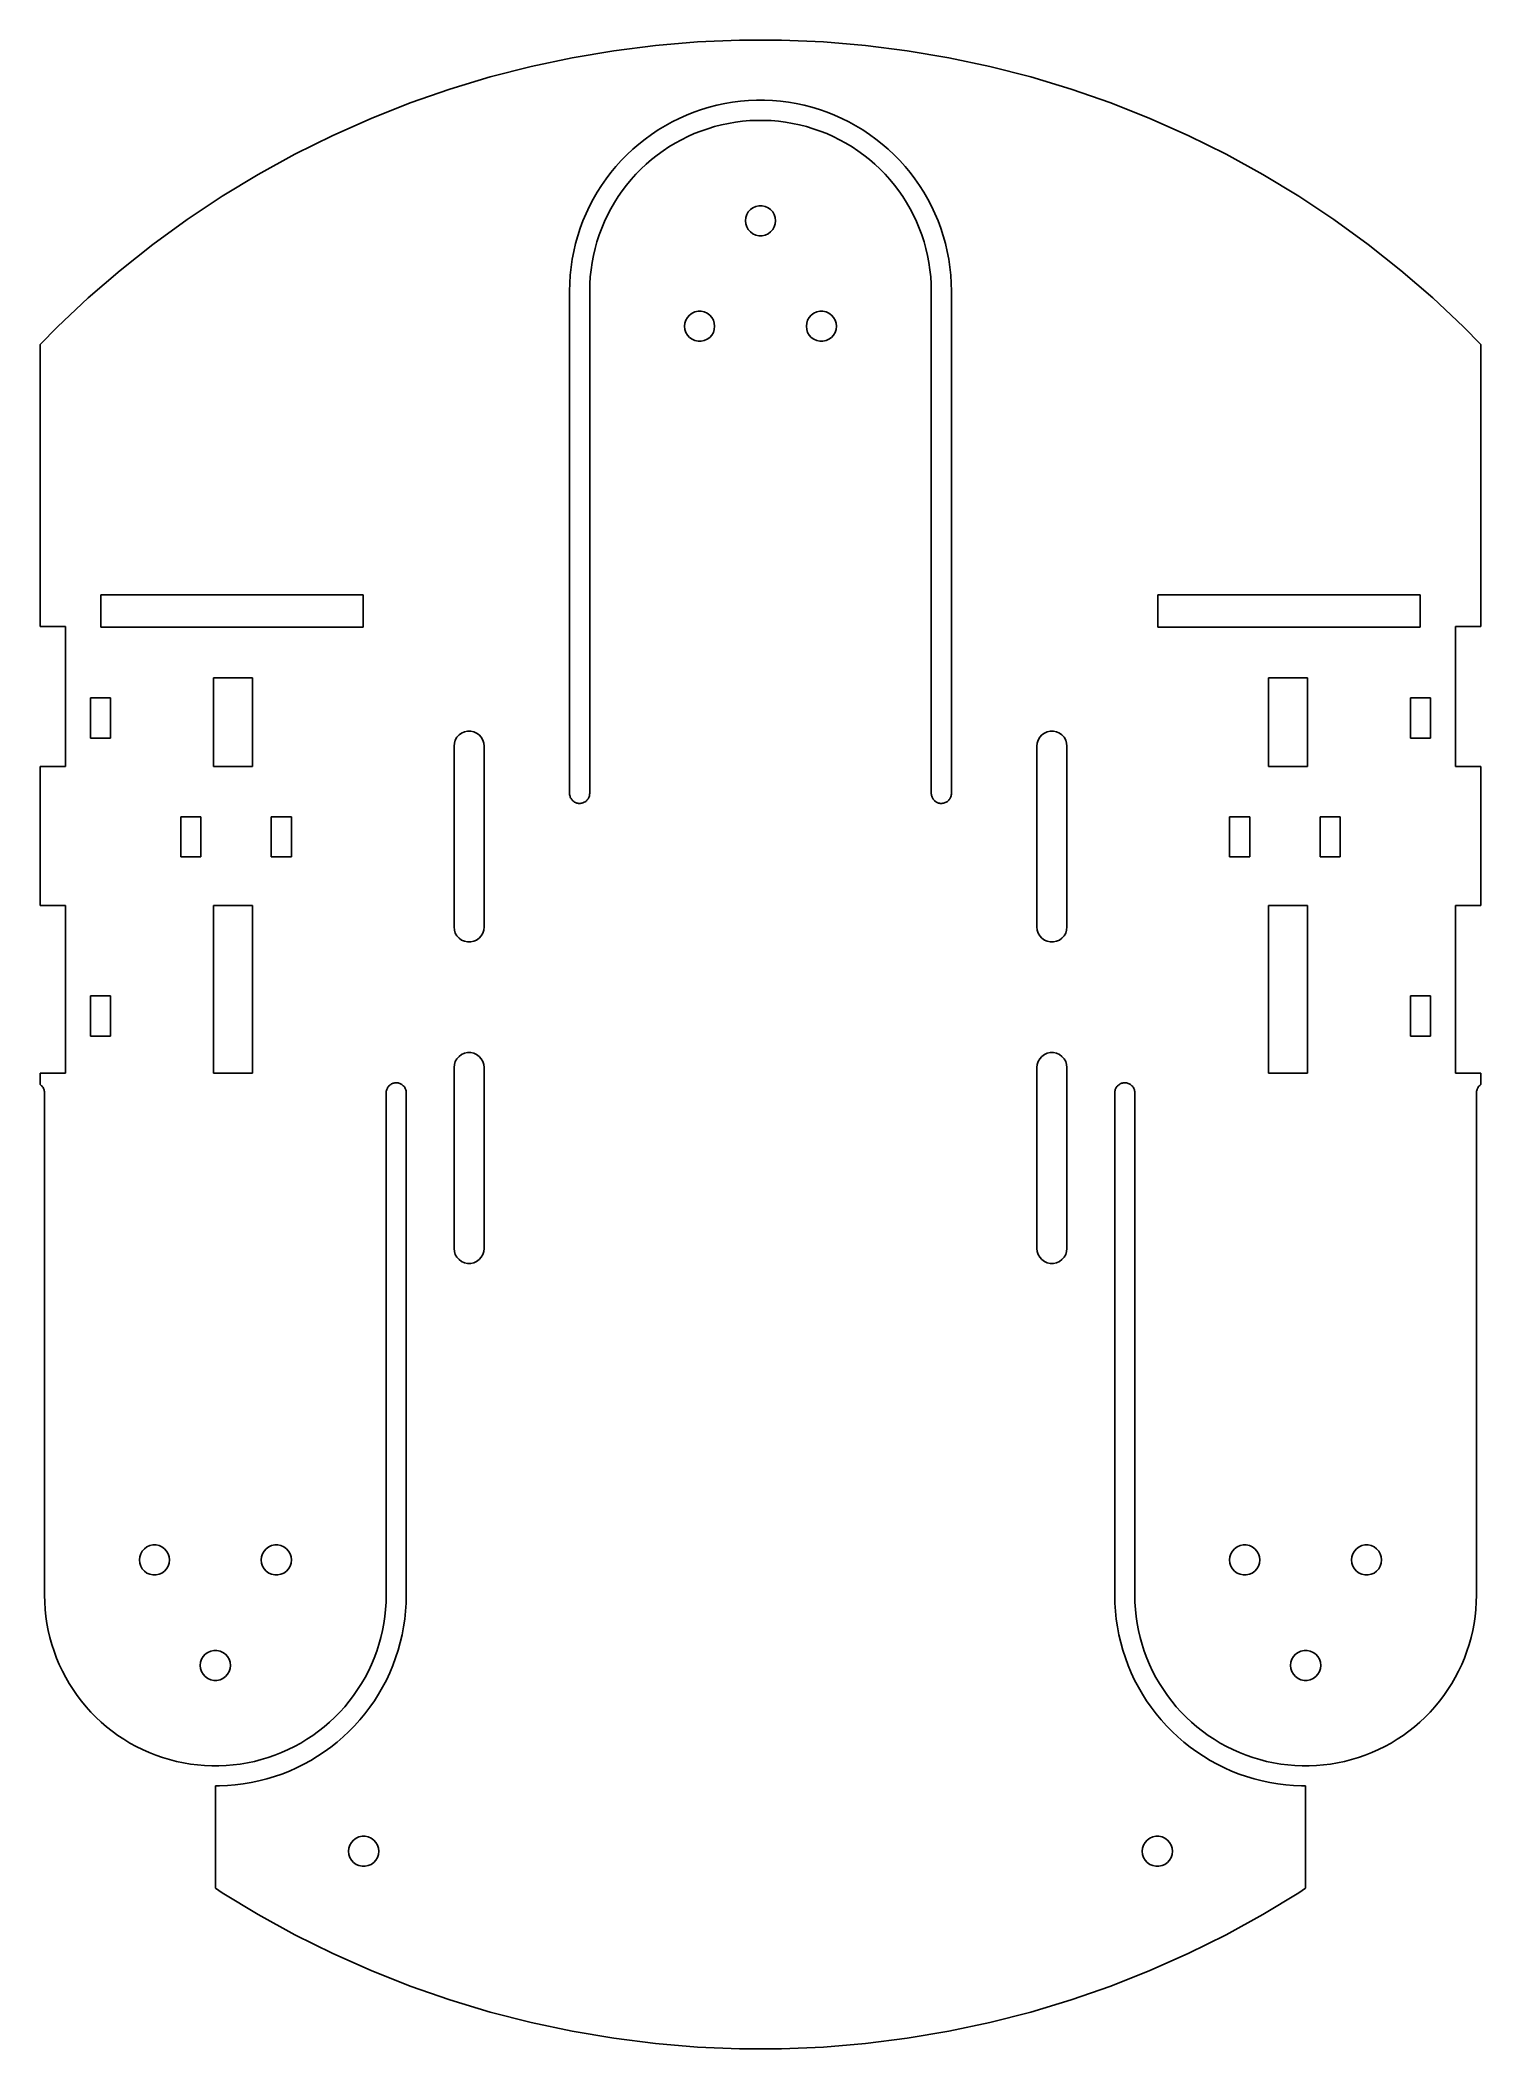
# Model space of a CAD drawing. Header units: metres. Extents: x -72 to 72, y -100 to 100.
import ezdxf

# ---------------------------------------------------------------- set-up
doc = ezdxf.new("R2010")
doc.units = ezdxf.units.M

msp = doc.modelspace()

# ---------------------------------------------------------------- linework, layer by layer
for p, q in [((-2.09424, 99.9781), (-6.27904, 99.8027)), ((2.09424, 99.9781), (-2.09424, 99.9781)), ((6.27904, 99.8027), (2.09424, 99.9781)), ((-18.7381, 98.2287), (-22.8351, 97.3579)), ((-14.6083, 98.9272), (-18.7381, 98.2287)), ((-10.4528, 99.4522), (-14.6083, 98.9272)), ((-6.27904, 99.8027), (-10.4528, 99.4522)), ((10.4528, 99.4522), (6.27904, 99.8027)), ((14.6083, 98.9272), (10.4528, 99.4522)), ((18.7381, 98.2287), (14.6083, 98.9272)), ((22.8351, 97.3579), (18.7381, 98.2287)), ((-26.892, 96.3163), (-30.9017, 95.1056)), ((-22.8351, 97.3579), (-26.892, 96.3163)), ((26.892, 96.3163), (22.8351, 97.3579)), ((30.9017, 95.1056), (26.892, 96.3163)), ((-30.9017, 95.1056), (-34.8572, 93.7282)), ((-1.19299, 93.9625), (-0.39789, 93.9958)), ((-0.39789, 93.9958), (0.3979, 93.9958)), ((0.3979, 93.9958), (1.19301, 93.9625)), ((34.8572, 93.7282), (30.9017, 95.1056)), ((-38.7516, 92.1863), (-42.5779, 90.4827)), ((-34.8572, 93.7282), (-38.7516, 92.1863)), ((-8.8026, 91.8379), (-8.08978, 92.1917)), ((-8.08978, 92.1917), (-7.36278, 92.5154)), ((-7.36278, 92.5154), (-6.62285, 92.8083)), ((-6.62285, 92.8083), (-5.87131, 93.0701)), ((-5.87131, 93.0701), (-5.10945, 93.3001)), ((-5.10945, 93.3001), (-4.33864, 93.498)), ((-4.33864, 93.498), (-3.56023, 93.6635)), ((-3.56023, 93.6635), (-2.77556, 93.7962)), ((-2.77556, 93.7962), (-1.98602, 93.8959)), ((-1.98602, 93.8959), (-1.19299, 93.9625)), ((-0.356, 91.9963), (-1.06741, 91.9664)), ((0.35602, 91.9963), (-0.356, 91.9963)), ((1.06743, 91.9664), (0.35602, 91.9963)), ((1.19301, 93.9625), (1.98604, 93.8959)), ((1.98604, 93.8959), (2.77557, 93.7962)), ((2.77557, 93.7962), (3.56024, 93.6635)), ((3.56024, 93.6635), (4.33865, 93.498)), ((4.33865, 93.498), (5.10947, 93.3001)), ((5.10947, 93.3001), (5.87132, 93.0701)), ((5.87132, 93.0701), (6.62286, 92.8083)), ((6.62286, 92.8083), (7.36279, 92.5154)), ((7.36279, 92.5154), (8.0898, 92.1917)), ((8.0898, 92.1917), (8.80261, 91.8379)), ((38.7516, 92.1863), (34.8572, 93.7282)), ((42.5779, 90.4827), (38.7516, 92.1863)), ((-42.5779, 90.4827), (-46.3296, 88.6203)), ((-12.111, 89.6397), (-11.4874, 90.1341)), ((-11.4874, 90.1341), (-10.8435, 90.6018)), ((-10.8435, 90.6018), (-10.1807, 91.0422)), ((-10.1807, 91.0422), (-9.49997, 91.4545)), ((-9.49997, 91.4545), (-8.8026, 91.8379)), ((-7.87601, 90.0655), (-8.49997, 89.7224)), ((-7.23822, 90.382), (-7.87601, 90.0655)), ((-6.58774, 90.6717), (-7.23822, 90.382)), ((-5.9257, 90.9338), (-6.58774, 90.6717)), ((-5.25327, 91.168), (-5.9257, 90.9338)), ((-4.57161, 91.3737), (-5.25327, 91.168)), ((-3.88194, 91.5508), (-4.57161, 91.3737)), ((-3.18546, 91.6989), (-3.88194, 91.5508)), ((-2.48338, 91.8176), (-3.18546, 91.6989)), ((-1.77696, 91.9069), (-2.48338, 91.8176)), ((-1.06741, 91.9664), (-1.77696, 91.9069)), ((1.77698, 91.9069), (1.06743, 91.9664)), ((2.4834, 91.8176), (1.77698, 91.9069)), ((3.18547, 91.6989), (2.4834, 91.8176)), ((3.88196, 91.5508), (3.18547, 91.6989)), ((4.57162, 91.3737), (3.88196, 91.5508)), ((5.25328, 91.168), (4.57162, 91.3737)), ((5.92572, 90.9338), (5.25328, 91.168)), ((6.58775, 90.6717), (5.92572, 90.9338)), ((7.23824, 90.382), (6.58775, 90.6717)), ((7.87602, 90.0655), (7.23824, 90.382)), ((8.49998, 89.7224), (7.87602, 90.0655)), ((8.80261, 91.8379), (9.49998, 91.4545)), ((9.49998, 91.4545), (10.1807, 91.0422)), ((10.1807, 91.0422), (10.8436, 90.6018)), ((10.8436, 90.6018), (11.4874, 90.1341)), ((11.4874, 90.1341), (12.1111, 89.6397)), ((46.3296, 88.6203), (42.5779, 90.4827)), ((-46.3296, 88.6203), (-50, 86.6025)), ((-14.3829, 87.415), (-13.8504, 88.0064)), ((-13.8504, 88.0064), (-13.2936, 88.575)), ((-13.2936, 88.575), (-12.7135, 89.1198)), ((-12.7135, 89.1198), (-12.111, 89.6397)), ((-10.8362, 88.0987), (-11.3752, 87.6335)), ((-10.2782, 88.541), (-10.8362, 88.0987)), ((-9.7021, 88.9595), (-10.2782, 88.541)), ((-9.10904, 89.3536), (-9.7021, 88.9595)), ((-8.49997, 89.7224), (-9.10904, 89.3536)), ((9.10905, 89.3536), (8.49998, 89.7224)), ((9.70212, 88.9595), (9.10905, 89.3536)), ((10.2782, 88.541), (9.70212, 88.9595)), ((10.8362, 88.0987), (10.2782, 88.541)), ((11.3752, 87.6335), (10.8362, 88.0987)), ((12.1111, 89.6397), (12.7135, 89.1198)), ((12.7135, 89.1198), (13.2936, 88.575)), ((13.2936, 88.575), (13.8504, 88.0064)), ((13.8504, 88.0064), (14.3829, 87.415)), ((50, 86.6025), (46.3296, 88.6203)), ((-50, 86.6025), (-53.5827, 84.4328)), ((-15.8255, 85.5144), (-15.3713, 86.1679)), ((-15.3713, 86.1679), (-14.8902, 86.8018)), ((-14.8902, 86.8018), (-14.3829, 87.415)), ((-12.8689, 86.1081), (-13.3228, 85.5595)), ((-12.3924, 86.6373), (-12.8689, 86.1081)), ((-11.8943, 87.146), (-12.3924, 86.6373)), ((-11.3752, 87.6335), (-11.8943, 87.146)), ((11.8943, 87.146), (11.3752, 87.6335)), ((12.3925, 86.6373), (11.8943, 87.146)), ((12.8689, 86.1081), (12.3925, 86.6373)), ((13.3228, 85.5595), (12.8689, 86.1081)), ((14.3829, 87.415), (14.8902, 86.8018)), ((14.8902, 86.8018), (15.3713, 86.1679)), ((15.3713, 86.1679), (15.8255, 85.5144)), ((53.5827, 84.4328), (50, 86.6025)), ((-53.5827, 84.4328), (-57.0714, 82.1149)), ((-17.0185, 83.4481), (-16.6498, 84.1533)), ((-16.6498, 84.1533), (-16.2519, 84.8425)), ((-16.2519, 84.8425), (-15.8255, 85.5144)), ((-14.1596, 84.4077), (-14.5412, 83.8065)), ((-13.7533, 84.9923), (-14.1596, 84.4077)), ((-13.3228, 85.5595), (-13.7533, 84.9923)), ((13.7533, 84.9923), (13.3228, 85.5595)), ((14.1597, 84.4077), (13.7533, 84.9923)), ((14.5412, 83.8065), (14.1597, 84.4077)), ((15.8255, 85.5144), (16.2519, 84.8425)), ((16.2519, 84.8425), (16.6498, 84.1533)), ((16.6498, 84.1533), (17.0185, 83.4481)), ((57.0714, 82.1149), (53.5827, 84.4328)), ((-57.0714, 82.1149), (-60.4599, 79.653)), ((-17.9431, 81.2485), (-17.6657, 81.9944)), ((-17.6657, 81.9944), (-17.3574, 82.728)), ((-17.3574, 82.728), (-17.0185, 83.4481)), ((-15.2271, 82.5588), (-15.5303, 81.9145)), ((-14.8972, 83.1898), (-15.2271, 82.5588)), ((-14.5412, 83.8065), (-14.8972, 83.1898)), ((-1.49997, 82), (-1.46719, 82.3119)), ((-1.46719, 81.6881), (-1.49997, 82)), ((-1.46719, 82.3119), (-1.3703, 82.6101)), ((-1.3703, 82.6101), (-1.2135, 82.8817)), ((-1.2135, 82.8817), (-1.00368, 83.1147)), ((-1.00368, 83.1147), (-0.74997, 83.299)), ((-0.74997, 83.299), (-0.4635, 83.4266)), ((-0.4635, 83.4266), (-0.15677, 83.4918)), ((-0.15677, 83.4918), (0.15678, 83.4918)), ((0.15678, 83.4918), (0.46352, 83.4266)), ((0.46352, 83.4266), (0.75, 83.299)), ((0.75, 83.299), (1.00369, 83.1147)), ((1.00369, 83.1147), (1.21352, 82.8817)), ((1.21352, 82.8817), (1.37032, 82.6101)), ((1.37032, 82.6101), (1.46721, 82.3119)), ((1.46721, 82.3119), (1.5, 82)), ((1.5, 82), (1.46721, 81.6881)), ((14.8972, 83.1898), (14.5412, 83.8065)), ((15.2271, 82.5588), (14.8972, 83.1898)), ((15.5303, 81.9145), (15.2271, 82.5588)), ((17.0185, 83.4481), (17.3574, 82.728)), ((17.3574, 82.728), (17.6657, 81.9944)), ((17.6657, 81.9944), (17.9431, 81.2485)), ((60.4599, 79.653), (57.0714, 82.1149)), ((-18.4031, 79.7251), (-18.1891, 80.4916)), ((-18.1891, 80.4916), (-17.9431, 81.2485)), ((-16.0544, 80.5907), (-16.2744, 79.9135)), ((-15.8062, 81.2581), (-16.0544, 80.5907)), ((-15.5303, 81.9145), (-15.8062, 81.2581)), ((-1.3703, 81.3899), (-1.46719, 81.6881)), ((-1.2135, 81.1183), (-1.3703, 81.3899)), ((-1.00368, 80.8853), (-1.2135, 81.1183)), ((-0.74999, 80.701), (-1.00368, 80.8853)), ((-0.4635, 80.5734), (-0.74999, 80.701)), ((-0.15677, 80.5082), (-0.4635, 80.5734)), ((0.15678, 80.5082), (-0.15677, 80.5082)), ((0.46352, 80.5734), (0.15678, 80.5082)), ((0.75, 80.701), (0.46352, 80.5734)), ((1.00369, 80.8853), (0.75, 80.701)), ((1.21352, 81.1183), (1.00369, 80.8853)), ((1.37032, 81.3899), (1.21352, 81.1183)), ((1.46721, 81.6881), (1.37032, 81.3899)), ((15.8062, 81.2581), (15.5303, 81.9145)), ((16.0544, 80.5907), (15.8062, 81.2581)), ((16.2744, 79.9135), (16.0544, 80.5907)), ((17.9431, 81.2485), (18.1891, 80.4916)), ((18.1891, 80.4916), (18.4031, 79.7251)), ((-60.4599, 79.653), (-63.7424, 77.0513)), ((-18.8502, 77.3813), (-18.7339, 78.1686)), ((-18.7339, 78.1686), (-18.5848, 78.9503)), ((-18.5848, 78.9503), (-18.4031, 79.7251)), ((-16.6285, 78.5345), (-16.7619, 77.8351)), ((-16.4659, 79.2277), (-16.6285, 78.5345)), ((-16.2744, 79.9135), (-16.4659, 79.2277)), ((16.4659, 79.2277), (16.2744, 79.9135)), ((16.6285, 78.5345), (16.4659, 79.2277)), ((16.7619, 77.8351), (16.6285, 78.5345)), ((18.4031, 79.7251), (18.5848, 78.9503)), ((18.5848, 78.9503), (18.7339, 78.1686)), ((18.7339, 78.1686), (18.8502, 77.3813)), ((63.7424, 77.0513), (60.4599, 79.653)), ((-63.7424, 77.0513), (-66.9131, 74.3145)), ((-18.9833, 75.7956), (-18.9333, 76.5899)), ((-18.9333, 76.5899), (-18.8502, 77.3813)), ((-16.9404, 76.4225), (-16.9851, 75.7119)), ((-16.8659, 77.1307), (-16.9404, 76.4225)), ((-16.7619, 77.8351), (-16.8659, 77.1307)), ((16.8659, 77.1307), (16.7619, 77.8351)), ((16.9404, 76.4225), (16.8659, 77.1307)), ((16.9851, 75.7119), (16.9404, 76.4225)), ((18.8502, 77.3813), (18.9333, 76.5899)), ((18.9333, 76.5899), (18.9833, 75.7956)), ((66.9131, 74.3145), (63.7424, 77.0513)), ((-66.9131, 74.3145), (-69.9663, 71.4473)), ((-19, 75), (-18.9833, 75.7956)), ((-18.9991, 24.9581), (-19, 75)), ((-16.9851, 75.7119), (-17, 75)), ((-17, 75), (-17, 25)), ((17, 75), (16.9851, 75.7119)), ((17.0009, 24.9581), (17, 75)), ((18.9833, 75.7956), (19, 75)), ((19, 75), (19, 25)), ((69.9663, 71.4473), (66.9131, 74.3145)), ((-7.52939, 71.8119), (-7.4325, 72.1101)), ((-7.4325, 72.1101), (-7.2757, 72.3817)), ((-7.2757, 72.3817), (-7.06587, 72.6147)), ((-7.06587, 72.6147), (-6.81216, 72.799)), ((-6.81216, 72.799), (-6.5257, 72.9266)), ((-6.5257, 72.9266), (-6.21896, 72.9918)), ((-6.21896, 72.9918), (-5.90538, 72.9918)), ((-5.90538, 72.9918), (-5.59865, 72.9266)), ((-5.59865, 72.9266), (-5.31216, 72.799)), ((-5.31216, 72.799), (-5.05847, 72.6147)), ((-5.05847, 72.6147), (-4.84865, 72.3817)), ((-4.84865, 72.3817), (-4.69185, 72.1101)), ((-4.69185, 72.1101), (-4.59496, 71.8119)), ((4.59496, 71.8119), (4.69185, 72.1101)), ((4.69185, 72.1101), (4.84865, 72.3817)), ((4.84865, 72.3817), (5.05847, 72.6147)), ((5.05847, 72.6147), (5.31216, 72.799)), ((5.31216, 72.799), (5.59865, 72.9266)), ((5.59865, 72.9266), (5.90538, 72.9918)), ((5.90538, 72.9918), (6.21896, 72.9918)), ((6.21896, 72.9918), (6.5257, 72.9266)), ((6.5257, 72.9266), (6.81216, 72.799)), ((6.81216, 72.799), (7.06587, 72.6147)), ((7.06587, 72.6147), (7.2757, 72.3817)), ((7.2757, 72.3817), (7.4325, 72.1101)), ((7.4325, 72.1101), (7.52939, 71.8119)), ((-69.9663, 71.4473), (-71.686, 69.6912)), ((-7.56216, 71.5), (-7.52939, 71.8119)), ((-7.52939, 71.1881), (-7.56216, 71.5)), ((-7.4325, 70.8899), (-7.52939, 71.1881)), ((-7.2757, 70.6183), (-7.4325, 70.8899)), ((-7.06587, 70.3853), (-7.2757, 70.6183)), ((-6.81216, 70.201), (-7.06587, 70.3853)), ((-6.5257, 70.0734), (-6.81216, 70.201)), ((-6.21896, 70.0082), (-6.5257, 70.0734)), ((-5.90538, 70.0082), (-6.21896, 70.0082)), ((-5.59865, 70.0734), (-5.90538, 70.0082)), ((-5.31216, 70.201), (-5.59865, 70.0734)), ((-5.05847, 70.3853), (-5.31216, 70.201)), ((-4.84865, 70.6183), (-5.05847, 70.3853)), ((-4.69185, 70.8899), (-4.84865, 70.6183)), ((-4.59496, 71.1881), (-4.69185, 70.8899)), ((-4.59496, 71.8119), (-4.56216, 71.5)), ((-4.56216, 71.5), (-4.59496, 71.1881)), ((4.56216, 71.5), (4.59496, 71.8119)), ((4.59494, 71.1881), (4.56216, 71.5)), ((4.69183, 70.8899), (4.59494, 71.1881)), ((4.84863, 70.6183), (4.69183, 70.8899)), ((5.05846, 70.3853), (4.84863, 70.6183)), ((5.31215, 70.201), (5.05846, 70.3853)), ((5.59863, 70.0734), (5.31215, 70.201)), ((5.90536, 70.0082), (5.59863, 70.0734)), ((6.21895, 70.0082), (5.90536, 70.0082)), ((6.52568, 70.0734), (6.21895, 70.0082)), ((6.81215, 70.201), (6.52568, 70.0734)), ((7.06586, 70.3853), (6.81215, 70.201)), ((7.27568, 70.6183), (7.06586, 70.3853)), ((7.43248, 70.8899), (7.27568, 70.6183)), ((7.52937, 71.1881), (7.43248, 70.8899)), ((7.56216, 71.5), (7.52937, 71.1881)), ((7.52939, 71.8119), (7.56216, 71.5)), ((71.686, 69.6912), (69.9663, 71.4473)), ((-71.686, 69.6912), (-71.686, 41.6)), ((71.686, 41.6001), (71.686, 69.6912)), ((-65.636, 41.55), (-65.636, 44.75)), ((-65.636, 44.75), (-39.55, 44.75)), ((-39.55, 44.75), (-39.55, 41.55)), ((39.55, 41.55), (39.55, 44.75)), ((39.55, 44.75), (65.636, 44.75)), ((65.636, 44.75), (65.636, 41.55)), ((-71.686, 41.6), (-69.1533, 41.6001)), ((-69.1533, 41.6001), (-69.1533, 27.6665)), ((-39.55, 41.55), (-65.636, 41.55)), ((65.636, 41.55), (39.55, 41.55)), ((69.1532, 41.6), (71.686, 41.6001)), ((69.1533, 27.6665), (69.1532, 41.6)), ((-54.451, 36.5), (-50.571, 36.5001)), ((-54.4509, 27.6665), (-54.451, 36.5)), ((-50.571, 36.5001), (-50.571, 27.6665)), ((50.5709, 36.5), (54.4509, 36.5001)), ((50.571, 27.6665), (50.5709, 36.5)), ((54.4509, 36.5001), (54.4509, 27.6665)), ((-66.686, 30.5), (-66.686, 34.5)), ((-66.686, 34.5), (-64.686, 34.5)), ((-64.686, 34.5), (-64.686, 30.5)), ((64.686, 30.5), (64.686, 34.5)), ((64.686, 34.5), (66.686, 34.5)), ((66.686, 34.5), (66.686, 30.5)), ((-64.686, 30.5), (-66.686, 30.5)), ((-30.5, 29.7), (-30.4672, 30.0119)), ((-30.4672, 30.0119), (-30.3703, 30.3101)), ((-30.3703, 30.3101), (-30.2135, 30.5817)), ((-30.2135, 30.5817), (-30.0037, 30.8147)), ((-30.0037, 30.8147), (-29.75, 30.999)), ((-29.75, 30.999), (-29.4635, 31.1266)), ((-29.4635, 31.1266), (-29.1568, 31.1918)), ((-29.1568, 31.1918), (-28.8432, 31.1918)), ((-28.8432, 31.1918), (-28.5365, 31.1266)), ((-28.5365, 31.1266), (-28.25, 30.999)), ((-28.25, 30.999), (-27.9963, 30.8147)), ((-27.9963, 30.8147), (-27.7865, 30.5817)), ((-27.7865, 30.5817), (-27.6297, 30.3101)), ((-27.6297, 30.3101), (-27.5328, 30.0119)), ((-27.5328, 30.0119), (-27.5, 29.7)), ((27.5, 29.7), (27.5328, 30.0119)), ((27.5328, 30.0119), (27.6297, 30.3101)), ((27.6297, 30.3101), (27.7865, 30.5817)), ((27.7865, 30.5817), (27.9963, 30.8147)), ((27.9963, 30.8147), (28.25, 30.999)), ((28.25, 30.999), (28.5365, 31.1266)), ((28.5365, 31.1266), (28.8432, 31.1918)), ((28.8432, 31.1918), (29.1568, 31.1918)), ((29.1568, 31.1918), (29.4635, 31.1266)), ((29.4635, 31.1266), (29.75, 30.999)), ((29.75, 30.999), (30.0037, 30.8147)), ((30.0037, 30.8147), (30.2135, 30.5817)), ((30.2135, 30.5817), (30.3703, 30.3101)), ((30.3703, 30.3101), (30.4672, 30.0119)), ((30.4672, 30.0119), (30.5, 29.7)), ((66.686, 30.5), (64.686, 30.5)), ((-30.5, 11.7), (-30.5, 29.7)), ((-27.5, 29.7), (-27.5, 11.7)), ((27.5, 11.7), (27.5, 29.7)), ((30.5, 29.7), (30.5, 11.7)), ((-69.1533, 27.6665), (-71.686, 27.6665)), ((-71.686, 27.6665), (-71.686, 13.8333)), ((-50.571, 27.6665), (-54.4509, 27.6665)), ((54.4509, 27.6665), (50.571, 27.6665)), ((71.686, 27.6665), (69.1533, 27.6665)), ((71.686, 13.8334), (71.686, 27.6665)), ((-18.9921, 24.8747), (-18.9991, 24.9581)), ((-18.9781, 24.7921), (-18.9921, 24.8747)), ((-18.9573, 24.711), (-18.9781, 24.7921)), ((-18.9298, 24.6319), (-18.9573, 24.711)), ((-18.8957, 24.5554), (-18.9298, 24.6319)), ((-18.8554, 24.482), (-18.8957, 24.5554)), ((-18.809, 24.4122), (-18.8554, 24.482)), ((-18.757, 24.3466), (-18.809, 24.4122)), ((-18.6997, 24.2855), (-18.757, 24.3466)), ((-18.6374, 24.2295), (-18.6997, 24.2855)), ((-18.5707, 24.1789), (-18.6374, 24.2295)), ((-18.5, 24.134), (-18.5707, 24.1789)), ((-18.4258, 24.0952), (-18.5, 24.134)), ((-18.3486, 24.0627), (-18.4258, 24.0952)), ((-18.2689, 24.0368), (-18.3486, 24.0627)), ((-18.1874, 24.0177), (-18.2689, 24.0368)), ((-18.1045, 24.0055), (-18.1874, 24.0177)), ((-18.0209, 24.0002), (-18.1045, 24.0055)), ((-17.9372, 24.002), (-18.0209, 24.0002)), ((-17.8539, 24.0107), (-17.9372, 24.002)), ((-17.7716, 24.0264), (-17.8539, 24.0107)), ((-17.691, 24.049), (-17.7716, 24.0264)), ((-17.6125, 24.0781), (-17.691, 24.049)), ((-17.5367, 24.1138), (-17.6125, 24.0781)), ((-17.4642, 24.1557), (-17.5367, 24.1138)), ((-17.3954, 24.2035), (-17.4642, 24.1557)), ((-17.3309, 24.2569), (-17.3954, 24.2035)), ((-17.271, 24.3155), (-17.3309, 24.2569)), ((-17.2163, 24.3789), (-17.271, 24.3155)), ((-17.1671, 24.4466), (-17.2163, 24.3789)), ((-17.1237, 24.5182), (-17.1671, 24.4466)), ((-17.0864, 24.5933), (-17.1237, 24.5182)), ((-17.0556, 24.6711), (-17.0864, 24.5933)), ((-17.0314, 24.7513), (-17.0556, 24.6711)), ((-17.014, 24.8332), (-17.0314, 24.7513)), ((-17.0035, 24.9163), (-17.014, 24.8332)), ((-17, 25), (-17.0035, 24.9163)), ((17.0079, 24.8747), (17.0009, 24.9581)), ((17.0218, 24.7921), (17.0079, 24.8747)), ((17.0427, 24.711), (17.0218, 24.7921)), ((17.0702, 24.6319), (17.0427, 24.711)), ((17.1043, 24.5554), (17.0702, 24.6319)), ((17.1446, 24.482), (17.1043, 24.5554)), ((17.191, 24.4122), (17.1446, 24.482)), ((17.243, 24.3466), (17.191, 24.4122)), ((17.3003, 24.2855), (17.243, 24.3466)), ((17.3625, 24.2295), (17.3003, 24.2855)), ((17.4293, 24.1789), (17.3625, 24.2295)), ((17.5, 24.134), (17.4293, 24.1789)), ((17.5742, 24.0952), (17.5, 24.134)), ((17.6514, 24.0627), (17.5742, 24.0952)), ((17.7311, 24.0368), (17.6514, 24.0627)), ((17.8126, 24.0177), (17.7311, 24.0368)), ((17.8954, 24.0055), (17.8126, 24.0177)), ((17.979, 24.0002), (17.8954, 24.0055)), ((18.0628, 24.002), (17.979, 24.0002)), ((18.1461, 24.0107), (18.0628, 24.002)), ((18.2283, 24.0264), (18.1461, 24.0107)), ((18.309, 24.049), (18.2283, 24.0264)), ((18.3875, 24.0781), (18.309, 24.049)), ((18.4633, 24.1138), (18.3875, 24.0781)), ((18.5358, 24.1557), (18.4633, 24.1138)), ((18.6046, 24.2035), (18.5358, 24.1557)), ((18.6691, 24.2569), (18.6046, 24.2035)), ((18.7289, 24.3155), (18.6691, 24.2569)), ((18.7837, 24.3789), (18.7289, 24.3155)), ((18.8329, 24.4466), (18.7837, 24.3789)), ((18.8763, 24.5182), (18.8329, 24.4466)), ((18.9135, 24.5933), (18.8763, 24.5182)), ((18.9444, 24.6711), (18.9135, 24.5933)), ((18.9686, 24.7513), (18.9444, 24.6711)), ((18.986, 24.8332), (18.9686, 24.7513)), ((18.9965, 24.9163), (18.986, 24.8332)), ((19, 25), (18.9965, 24.9163)), ((-57.686, 18.6667), (-57.686, 22.6667)), ((-57.686, 22.6667), (-55.686, 22.6667)), ((-55.686, 22.6667), (-55.686, 18.6667)), ((-48.686, 18.6667), (-48.686, 22.6667)), ((-48.686, 22.6667), (-46.686, 22.6667)), ((-46.686, 22.6667), (-46.686, 18.6667)), ((46.686, 18.6667), (46.686, 22.6667)), ((46.686, 22.6667), (48.686, 22.6667)), ((48.686, 22.6667), (48.686, 18.6667)), ((55.686, 18.6667), (55.686, 22.6667)), ((55.686, 22.6667), (57.686, 22.6667)), ((57.686, 22.6667), (57.686, 18.6667)), ((-55.686, 18.6667), (-57.686, 18.6667)), ((-46.686, 18.6667), (-48.686, 18.6667)), ((48.686, 18.6667), (46.686, 18.6667)), ((57.686, 18.6667), (55.686, 18.6667)), ((-71.686, 13.8333), (-69.1533, 13.8334)), ((-69.1533, 13.8334), (-69.1532, -2.86674)), ((-54.451, 13.8333), (-50.571, 13.8334)), ((-54.451, -2.86674), (-54.451, 13.8333)), ((-50.571, 13.8334), (-50.5709, -2.86668)), ((50.5709, 13.8333), (54.4509, 13.8334)), ((50.571, -2.86679), (50.5709, 13.8333)), ((54.4509, 13.8334), (54.4509, -2.86685)), ((69.1532, 13.8333), (71.686, 13.8334)), ((69.1533, -2.86685), (69.1532, 13.8333)), ((-30.4672, 11.3881), (-30.5, 11.7)), ((-30.3703, 11.0899), (-30.4672, 11.3881)), ((-30.2135, 10.8183), (-30.3703, 11.0899)), ((-30.0037, 10.5853), (-30.2135, 10.8183)), ((-29.75, 10.401), (-30.0037, 10.5853)), ((-29.4635, 10.2734), (-29.75, 10.401)), ((-29.1568, 10.2082), (-29.4635, 10.2734)), ((-28.8432, 10.2082), (-29.1568, 10.2082)), ((-28.5365, 10.2734), (-28.8432, 10.2082)), ((-28.25, 10.401), (-28.5365, 10.2734)), ((-27.9963, 10.5853), (-28.25, 10.401)), ((-27.7865, 10.8183), (-27.9963, 10.5853)), ((-27.6297, 11.0899), (-27.7865, 10.8183)), ((-27.5328, 11.3881), (-27.6297, 11.0899)), ((-27.5, 11.7), (-27.5328, 11.3881)), ((27.5328, 11.3881), (27.5, 11.7)), ((27.6297, 11.0899), (27.5328, 11.3881)), ((27.7865, 10.8183), (27.6297, 11.0899)), ((27.9963, 10.5853), (27.7865, 10.8183)), ((28.25, 10.401), (27.9963, 10.5853)), ((28.5365, 10.2734), (28.25, 10.401)), ((28.8432, 10.2082), (28.5365, 10.2734)), ((29.1568, 10.2082), (28.8432, 10.2082)), ((29.4635, 10.2734), (29.1568, 10.2082)), ((29.75, 10.401), (29.4635, 10.2734)), ((30.0037, 10.5853), (29.75, 10.401)), ((30.2135, 10.8183), (30.0037, 10.5853)), ((30.3703, 11.0899), (30.2135, 10.8183)), ((30.4672, 11.3881), (30.3703, 11.0899)), ((30.5, 11.7), (30.4672, 11.3881)), ((-66.686, 0.84363), (-66.686, 4.84363)), ((-66.686, 4.84363), (-64.686, 4.84363)), ((-64.686, 4.84363), (-64.686, 0.84363)), ((64.686, 0.84363), (64.686, 4.84363)), ((64.686, 4.84363), (66.686, 4.84363)), ((66.686, 4.84363), (66.686, 0.84363)), ((-64.686, 0.84363), (-66.686, 0.84363)), ((66.686, 0.84363), (64.686, 0.84363)), ((-30.5, -2.29999), (-30.4672, -1.98813)), ((-30.4672, -1.98813), (-30.3703, -1.68988)), ((-30.3703, -1.68988), (-30.2135, -1.41832)), ((-30.2135, -1.41832), (-30.0037, -1.18527)), ((-30.0037, -1.18527), (-29.75, -1.00096)), ((-29.75, -1.00096), (-29.4635, -0.87341)), ((-29.4635, -0.87341), (-29.1568, -0.80821)), ((-29.1568, -0.80821), (-28.8432, -0.80821)), ((-28.8432, -0.80821), (-28.5365, -0.87341)), ((-28.5365, -0.87341), (-28.25, -1.00096)), ((-28.25, -1.00096), (-27.9963, -1.18527)), ((-27.9963, -1.18527), (-27.7865, -1.41832)), ((-27.7865, -1.41832), (-27.6297, -1.68988)), ((-27.6297, -1.68988), (-27.5328, -1.98813)), ((-27.5328, -1.98813), (-27.5, -2.29999)), ((27.5, -2.29999), (27.5328, -1.98813)), ((27.5328, -1.98813), (27.6297, -1.68988)), ((27.6297, -1.68988), (27.7865, -1.41832)), ((27.7865, -1.41832), (27.9963, -1.18527)), ((27.9963, -1.18527), (28.25, -1.00096)), ((28.25, -1.00096), (28.5365, -0.87341)), ((28.5365, -0.87341), (28.8432, -0.80821)), ((28.8432, -0.80821), (29.1568, -0.80821)), ((29.1568, -0.80821), (29.4635, -0.87341)), ((29.4635, -0.87341), (29.75, -1.00096)), ((29.75, -1.00096), (30.0037, -1.18527)), ((30.0037, -1.18527), (30.2135, -1.41832)), ((30.2135, -1.41832), (30.3703, -1.68988)), ((30.3703, -1.68988), (30.4672, -1.98813)), ((30.4672, -1.98813), (30.5, -2.29999)), ((-69.1532, -2.86674), (-71.686, -2.86681)), ((-71.686, -2.86681), (-71.686, -3.99077)), ((-71.686, -3.99077), (-71.6148, -4.04424)), ((-50.5709, -2.86668), (-54.451, -2.86674)), ((-36.8569, -4.01822), (-36.7881, -3.97043)), ((-36.7881, -3.97043), (-36.7155, -3.92854)), ((-36.7155, -3.92854), (-36.6398, -3.89288)), ((-36.6398, -3.89288), (-36.5613, -3.86369)), ((-36.5613, -3.86369), (-36.4806, -3.84117)), ((-36.4806, -3.84117), (-36.3983, -3.82549)), ((-36.3983, -3.82549), (-36.315, -3.81673)), ((-36.315, -3.81673), (-36.2313, -3.81497)), ((-36.2313, -3.81497), (-36.1477, -3.82024)), ((-36.1477, -3.82024), (-36.0649, -3.83246)), ((-36.0649, -3.83246), (-35.9833, -3.85159)), ((-35.9833, -3.85159), (-35.9037, -3.87747)), ((-35.9037, -3.87747), (-35.8265, -3.90993)), ((-35.8265, -3.90993), (-35.7522, -3.94873)), ((-35.7522, -3.94873), (-35.6815, -3.99361)), ((-35.6815, -3.99361), (-35.6148, -4.04424)), ((-30.5, -20.3), (-30.5, -2.29999)), ((-27.5, -2.29999), (-27.5, -20.3)), ((27.5, -20.3), (27.5, -2.29999)), ((30.5, -2.29999), (30.5, -20.3)), ((35.6476, -4.01822), (35.7164, -3.97043)), ((35.7164, -3.97043), (35.789, -3.92854)), ((35.789, -3.92854), (35.8647, -3.89288)), ((35.8647, -3.89288), (35.9432, -3.86369)), ((35.9432, -3.86369), (36.0239, -3.84117)), ((36.0239, -3.84117), (36.1062, -3.82549)), ((36.1062, -3.82549), (36.1895, -3.81673)), ((36.1895, -3.81673), (36.2732, -3.81497)), ((36.2732, -3.81497), (36.3568, -3.82024)), ((36.3568, -3.82024), (36.4396, -3.83246)), ((36.4396, -3.83246), (36.5212, -3.85159)), ((36.5212, -3.85159), (36.6008, -3.87747)), ((36.6008, -3.87747), (36.678, -3.90993)), ((36.678, -3.90993), (36.7522, -3.94873)), ((36.7522, -3.94873), (36.823, -3.99361)), ((36.823, -3.99361), (36.8897, -4.04424)), ((54.4509, -2.86685), (50.571, -2.86679)), ((71.686, -2.86691), (69.1533, -2.86685)), ((71.6476, -4.01822), (71.686, -3.99156)), ((71.686, -3.99156), (71.686, -2.86691)), ((-71.6148, -4.04424), (-71.5526, -4.10028)), ((-71.5526, -4.10028), (-71.4952, -4.16133)), ((-71.4952, -4.16133), (-71.4432, -4.22696)), ((-71.4432, -4.22696), (-71.3969, -4.29672)), ((-71.3969, -4.29672), (-71.3565, -4.37012)), ((-71.3565, -4.37012), (-71.3225, -4.44662)), ((-71.3225, -4.44662), (-71.2949, -4.52573)), ((-71.2949, -4.52573), (-71.2741, -4.60684)), ((-71.2741, -4.60684), (-71.2601, -4.68942)), ((-71.2601, -4.68942), (-71.2531, -4.77287)), ((-71.2531, -4.77287), (-71.2522, -54.8147)), ((-37.2522, -4.81474), (-37.2487, -4.73108)), ((-37.2522, -54.8147), (-37.2522, -4.81474)), ((-37.2487, -4.73108), (-37.2383, -4.64798)), ((-37.2383, -4.64798), (-37.2208, -4.56606)), ((-37.2208, -4.56606), (-37.1966, -4.48589)), ((-37.1966, -4.48589), (-37.1658, -4.40802)), ((-37.1658, -4.40802), (-37.1286, -4.33299)), ((-37.1286, -4.33299), (-37.0852, -4.26135)), ((-37.0852, -4.26135), (-37.0359, -4.1936)), ((-37.0359, -4.1936), (-36.9812, -4.1302)), ((-36.9812, -4.1302), (-36.9214, -4.07161)), ((-36.9214, -4.07161), (-36.8569, -4.01822)), ((-35.6148, -4.04424), (-35.5526, -4.10028)), ((-35.5526, -4.10028), (-35.4953, -4.16133)), ((-35.4953, -4.16133), (-35.4432, -4.22696)), ((-35.4432, -4.22696), (-35.3969, -4.29672)), ((-35.3969, -4.29672), (-35.3565, -4.37012)), ((-35.3565, -4.37012), (-35.3225, -4.44662)), ((-35.3225, -4.44662), (-35.2949, -4.52573)), ((-35.2949, -4.52573), (-35.2741, -4.60684)), ((-35.2741, -4.60684), (-35.2601, -4.68942)), ((-35.2601, -4.68942), (-35.2531, -4.77287)), ((-35.2531, -4.77287), (-35.2522, -54.8147)), ((35.2522, -4.81474), (35.2558, -4.73108)), ((35.2522, -54.8147), (35.2522, -4.81474)), ((35.2558, -4.73108), (35.2663, -4.64798)), ((35.2663, -4.64798), (35.2837, -4.56606)), ((35.2837, -4.56606), (35.3079, -4.48589)), ((35.3079, -4.48589), (35.3387, -4.40802)), ((35.3387, -4.40802), (35.3759, -4.33299)), ((35.3759, -4.33299), (35.4193, -4.26135)), ((35.4193, -4.26135), (35.4686, -4.1936)), ((35.4686, -4.1936), (35.5233, -4.1302)), ((35.5233, -4.1302), (35.5831, -4.07161)), ((35.5831, -4.07161), (35.6476, -4.01822)), ((36.8897, -4.04424), (36.9519, -4.10028)), ((36.9519, -4.10028), (37.0092, -4.16133)), ((37.0092, -4.16133), (37.0613, -4.22696)), ((37.0613, -4.22696), (37.1076, -4.29672)), ((37.1076, -4.29672), (37.148, -4.37012)), ((37.148, -4.37012), (37.182, -4.44662)), ((37.182, -4.44662), (37.2096, -4.52573)), ((37.2096, -4.52573), (37.2304, -4.60684)), ((37.2304, -4.60684), (37.2444, -4.68942)), ((37.2444, -4.68942), (37.2514, -4.77287)), ((37.2514, -4.77287), (37.2522, -54.8147)), ((71.2522, -4.81474), (71.2557, -4.73108)), ((71.2522, -54.8147), (71.2522, -4.81474)), ((71.2557, -4.73108), (71.2662, -4.64798)), ((71.2662, -4.64798), (71.2836, -4.56606)), ((71.2836, -4.56606), (71.3079, -4.48589)), ((71.3079, -4.48589), (71.3387, -4.40802)), ((71.3387, -4.40802), (71.3759, -4.33299)), ((71.3759, -4.33299), (71.4193, -4.26135)), ((71.4193, -4.26135), (71.4685, -4.1936)), ((71.4685, -4.1936), (71.5233, -4.1302)), ((71.5233, -4.1302), (71.5831, -4.07161)), ((71.5831, -4.07161), (71.6476, -4.01822)), ((-30.4672, -20.6119), (-30.5, -20.3)), ((-30.3703, -20.9101), (-30.4672, -20.6119)), ((-30.2135, -21.1817), (-30.3703, -20.9101)), ((-30.0037, -21.4147), (-30.2135, -21.1817)), ((-29.75, -21.599), (-30.0037, -21.4147)), ((-29.4635, -21.7266), (-29.75, -21.599)), ((-29.1568, -21.7918), (-29.4635, -21.7266)), ((-28.8432, -21.7918), (-29.1568, -21.7918)), ((-28.5365, -21.7266), (-28.8432, -21.7918)), ((-28.25, -21.599), (-28.5365, -21.7266)), ((-27.9963, -21.4147), (-28.25, -21.599)), ((-27.7865, -21.1817), (-27.9963, -21.4147)), ((-27.6297, -20.9101), (-27.7865, -21.1817)), ((-27.5328, -20.6119), (-27.6297, -20.9101)), ((-27.5, -20.3), (-27.5328, -20.6119)), ((27.5328, -20.6119), (27.5, -20.3)), ((27.6297, -20.9101), (27.5328, -20.6119)), ((27.7865, -21.1817), (27.6297, -20.9101)), ((27.9963, -21.4147), (27.7865, -21.1817)), ((28.25, -21.599), (27.9963, -21.4147)), ((28.5365, -21.7266), (28.25, -21.599)), ((28.8432, -21.7918), (28.5365, -21.7266)), ((29.1568, -21.7918), (28.8432, -21.7918)), ((29.4635, -21.7266), (29.1568, -21.7918)), ((29.75, -21.599), (29.4635, -21.7266)), ((30.0037, -21.4147), (29.75, -21.599)), ((30.2135, -21.1817), (30.0037, -21.4147)), ((30.3703, -20.9101), (30.2135, -21.1817)), ((30.4672, -20.6119), (30.3703, -20.9101)), ((30.5, -20.3), (30.4672, -20.6119)), ((-61.0644, -50.0157), (-60.7779, -49.8882)), ((-60.7779, -49.8882), (-60.4712, -49.823)), ((-60.4712, -49.823), (-60.1576, -49.823)), ((-60.1576, -49.823), (-59.8509, -49.8882)), ((-59.8509, -49.8882), (-59.5644, -50.0157)), ((-48.9401, -50.0157), (-48.6536, -49.8882)), ((-48.6536, -49.8882), (-48.3469, -49.823)), ((-48.3469, -49.823), (-48.0333, -49.823)), ((-48.0333, -49.823), (-47.7265, -49.8882)), ((-47.7265, -49.8882), (-47.4401, -50.0157)), ((47.4401, -50.0157), (47.7265, -49.8882)), ((47.7265, -49.8882), (48.0333, -49.823)), ((48.0333, -49.823), (48.3469, -49.823)), ((48.3469, -49.823), (48.6536, -49.8882)), ((48.6536, -49.8882), (48.9401, -50.0157)), ((59.5644, -50.0157), (59.8509, -49.8882)), ((59.8509, -49.8882), (60.1576, -49.823)), ((60.1576, -49.823), (60.4712, -49.823)), ((60.4712, -49.823), (60.7779, -49.8882)), ((60.7779, -49.8882), (61.0644, -50.0157)), ((-61.8144, -51.3147), (-61.7816, -51.0029)), ((-61.7816, -51.6266), (-61.8144, -51.3147)), ((-61.7816, -51.0029), (-61.6847, -50.7047)), ((-61.6847, -51.9249), (-61.7816, -51.6266)), ((-61.6847, -50.7047), (-61.5279, -50.4331)), ((-61.5279, -52.1964), (-61.6847, -51.9249)), ((-61.5279, -50.4331), (-61.3181, -50.2)), ((-61.3181, -50.2), (-61.0644, -50.0157)), ((-59.5644, -50.0157), (-59.3107, -50.2)), ((-59.3107, -50.2), (-59.1009, -50.4331)), ((-59.1009, -50.4331), (-58.9441, -50.7047)), ((-58.9441, -51.9249), (-59.1009, -52.1964)), ((-58.9441, -50.7047), (-58.8472, -51.0029)), ((-58.8472, -51.6266), (-58.9441, -51.9249)), ((-58.8472, -51.0029), (-58.8144, -51.3147)), ((-58.8144, -51.3147), (-58.8472, -51.6266)), ((-49.6901, -51.3147), (-49.6573, -51.0029)), ((-49.6573, -51.6266), (-49.6901, -51.3147)), ((-49.6573, -51.0029), (-49.5604, -50.7047)), ((-49.5604, -51.9249), (-49.6573, -51.6266)), ((-49.5604, -50.7047), (-49.4036, -50.4331)), ((-49.4036, -52.1964), (-49.5604, -51.9249)), ((-49.4036, -50.4331), (-49.1938, -50.2)), ((-49.1938, -50.2), (-48.9401, -50.0157)), ((-47.4401, -50.0157), (-47.1864, -50.2)), ((-47.1864, -50.2), (-46.9765, -50.4331)), ((-46.9765, -50.4331), (-46.8197, -50.7047)), ((-46.8197, -51.9249), (-46.9765, -52.1964)), ((-46.8197, -50.7047), (-46.7229, -51.0029)), ((-46.7229, -51.6266), (-46.8197, -51.9249)), ((-46.7229, -51.0029), (-46.6901, -51.3147)), ((-46.6901, -51.3147), (-46.7229, -51.6266)), ((46.6901, -51.3147), (46.7229, -51.0029)), ((46.7229, -51.6266), (46.6901, -51.3147)), ((46.7229, -51.0029), (46.8197, -50.7047)), ((46.8197, -51.9249), (46.7229, -51.6266)), ((46.8197, -50.7047), (46.9765, -50.4331)), ((46.9765, -52.1964), (46.8197, -51.9249)), ((46.9765, -50.4331), (47.1864, -50.2)), ((47.1864, -50.2), (47.4401, -50.0157)), ((48.9401, -50.0157), (49.1938, -50.2)), ((49.1938, -50.2), (49.4036, -50.4331)), ((49.4036, -50.4331), (49.5604, -50.7047)), ((49.5604, -51.9249), (49.4036, -52.1964)), ((49.5604, -50.7047), (49.6573, -51.0029)), ((49.6573, -51.6266), (49.5604, -51.9249)), ((49.6573, -51.0029), (49.6901, -51.3147)), ((49.6901, -51.3147), (49.6573, -51.6266)), ((58.8144, -51.3147), (58.8472, -51.0029)), ((58.8472, -51.6266), (58.8144, -51.3147)), ((58.8472, -51.0029), (58.9441, -50.7047)), ((58.9441, -51.9249), (58.8472, -51.6266)), ((58.9441, -50.7047), (59.1009, -50.4331)), ((59.1009, -52.1964), (58.9441, -51.9249)), ((59.1009, -50.4331), (59.3107, -50.2)), ((59.3107, -50.2), (59.5644, -50.0157)), ((61.0644, -50.0157), (61.3181, -50.2)), ((61.3181, -50.2), (61.5279, -50.4331)), ((61.5279, -50.4331), (61.6847, -50.7047)), ((61.6847, -51.9249), (61.5279, -52.1964)), ((61.6847, -50.7047), (61.7816, -51.0029)), ((61.7816, -51.6266), (61.6847, -51.9249)), ((61.7816, -51.0029), (61.8144, -51.3147)), ((61.8144, -51.3147), (61.7816, -51.6266)), ((-61.3181, -52.4295), (-61.5279, -52.1964)), ((-61.0644, -52.6138), (-61.3181, -52.4295)), ((-60.7779, -52.7413), (-61.0644, -52.6138)), ((-60.4712, -52.8065), (-60.7779, -52.7413)), ((-60.1576, -52.8065), (-60.4712, -52.8065)), ((-59.8509, -52.7413), (-60.1576, -52.8065)), ((-59.5644, -52.6138), (-59.8509, -52.7413)), ((-59.3107, -52.4295), (-59.5644, -52.6138)), ((-59.1009, -52.1964), (-59.3107, -52.4295)), ((-49.1938, -52.4295), (-49.4036, -52.1964)), ((-48.9401, -52.6138), (-49.1938, -52.4295)), ((-48.6536, -52.7413), (-48.9401, -52.6138)), ((-48.3469, -52.8065), (-48.6536, -52.7413)), ((-48.0333, -52.8065), (-48.3469, -52.8065)), ((-47.7265, -52.7413), (-48.0333, -52.8065)), ((-47.4401, -52.6138), (-47.7265, -52.7413)), ((-47.1864, -52.4295), (-47.4401, -52.6138)), ((-46.9765, -52.1964), (-47.1864, -52.4295)), ((47.1864, -52.4295), (46.9765, -52.1964)), ((47.4401, -52.6138), (47.1864, -52.4295)), ((47.7265, -52.7413), (47.4401, -52.6138)), ((48.0333, -52.8065), (47.7265, -52.7413)), ((48.3469, -52.8065), (48.0333, -52.8065)), ((48.6536, -52.7413), (48.3469, -52.8065)), ((48.9401, -52.6138), (48.6536, -52.7413)), ((49.1938, -52.4295), (48.9401, -52.6138)), ((49.4036, -52.1964), (49.1938, -52.4295)), ((59.3107, -52.4295), (59.1009, -52.1964)), ((59.5644, -52.6138), (59.3107, -52.4295)), ((59.8509, -52.7413), (59.5644, -52.6138)), ((60.1576, -52.8065), (59.8509, -52.7413)), ((60.4712, -52.8065), (60.1576, -52.8065)), ((60.7779, -52.7413), (60.4712, -52.8065)), ((61.0644, -52.6138), (60.7779, -52.7413)), ((61.3181, -52.4295), (61.0644, -52.6138)), ((61.5279, -52.1964), (61.3181, -52.4295)), ((-71.2522, -54.8147), (-71.2373, -55.5266)), ((-71.2373, -55.5266), (-71.1926, -56.2373)), ((-37.3119, -56.2373), (-37.2672, -55.5266)), ((-37.2672, -55.5266), (-37.2522, -54.8147)), ((-35.2689, -55.6104), (-35.3189, -56.4046)), ((-35.2522, -54.8147), (-35.2689, -55.6104)), ((35.2689, -55.6104), (35.2522, -54.8147)), ((35.3189, -56.4046), (35.2689, -55.6104)), ((37.2522, -54.8147), (37.2672, -55.5266)), ((37.2672, -55.5266), (37.3119, -56.2373)), ((71.1926, -56.2373), (71.2373, -55.5266)), ((71.2373, -55.5266), (71.2522, -54.8147)), ((-71.1926, -56.2373), (-71.1182, -56.9454)), ((-71.1182, -56.9454), (-71.0142, -57.6498)), ((-71.0142, -57.6498), (-70.8807, -58.3492)), ((-37.6237, -58.3492), (-37.4903, -57.6498)), ((-37.4903, -57.6498), (-37.3863, -56.9454)), ((-37.3863, -56.9454), (-37.3119, -56.2373)), ((-35.5183, -57.9833), (-35.6674, -58.7651)), ((-35.4021, -57.1961), (-35.5183, -57.9833)), ((-35.3189, -56.4046), (-35.4021, -57.1961)), ((35.4021, -57.1961), (35.3189, -56.4046)), ((35.5183, -57.9833), (35.4021, -57.1961)), ((35.6674, -58.7651), (35.5183, -57.9833)), ((37.3119, -56.2373), (37.3863, -56.9454)), ((37.3863, -56.9454), (37.4903, -57.6498)), ((37.4903, -57.6498), (37.6237, -58.3492)), ((70.8807, -58.3492), (71.0142, -57.6498)), ((71.0142, -57.6498), (71.1182, -56.9454)), ((71.1182, -56.9454), (71.1926, -56.2373)), ((-70.8807, -58.3492), (-70.7182, -59.0425)), ((-70.7182, -59.0425), (-70.5267, -59.7283)), ((-70.5267, -59.7283), (-70.3066, -60.4055)), ((-38.1978, -60.4055), (-37.9778, -59.7283)), ((-37.9778, -59.7283), (-37.7863, -59.0425)), ((-37.7863, -59.0425), (-37.6237, -58.3492)), ((-35.8492, -59.5398), (-36.0632, -60.3063)), ((-35.6674, -58.7651), (-35.8492, -59.5398)), ((35.8492, -59.5398), (35.6674, -58.7651)), ((36.0632, -60.3063), (35.8492, -59.5398)), ((37.6237, -58.3492), (37.7863, -59.0425)), ((37.7863, -59.0425), (37.9778, -59.7283)), ((37.9778, -59.7283), (38.1978, -60.4055)), ((70.3066, -60.4055), (70.5267, -59.7283)), ((70.5267, -59.7283), (70.7182, -59.0425)), ((70.7182, -59.0425), (70.8807, -58.3492)), ((-70.3066, -60.4055), (-70.0584, -61.0728)), ((-70.0584, -61.0728), (-69.7825, -61.7293)), ((-69.7825, -61.7293), (-69.4793, -62.3735)), ((-55.7522, -61.8147), (-55.7195, -61.5029)), ((-55.7195, -62.1266), (-55.7522, -61.8147)), ((-55.7195, -61.5029), (-55.6226, -61.2046)), ((-55.6226, -61.2046), (-55.4658, -60.9331)), ((-55.4658, -60.9331), (-55.2559, -60.7)), ((-55.2559, -60.7), (-55.0022, -60.5157)), ((-55.0022, -60.5157), (-54.7158, -60.3882)), ((-54.7158, -60.3882), (-54.409, -60.323)), ((-54.409, -60.323), (-54.0955, -60.323)), ((-54.0955, -60.323), (-53.7887, -60.3882)), ((-53.7887, -60.3882), (-53.5022, -60.5157)), ((-53.5022, -60.5157), (-53.2486, -60.7)), ((-53.2486, -60.7), (-53.0387, -60.9331)), ((-53.0387, -60.9331), (-52.8819, -61.2046)), ((-52.8819, -61.2046), (-52.785, -61.5029)), ((-52.785, -61.5029), (-52.7523, -61.8147)), ((-52.7523, -61.8147), (-52.785, -62.1266)), ((-39.0251, -62.3735), (-38.722, -61.7293)), ((-38.722, -61.7293), (-38.446, -61.0728)), ((-38.446, -61.0728), (-38.1978, -60.4055)), ((-36.5865, -61.8091), (-36.8949, -62.5427)), ((-36.3091, -61.0632), (-36.5865, -61.8091)), ((-36.0632, -60.3063), (-36.3091, -61.0632)), ((36.3091, -61.0632), (36.0632, -60.3063)), ((36.5865, -61.8091), (36.3091, -61.0632)), ((36.8949, -62.5427), (36.5865, -61.8091)), ((38.1978, -60.4055), (38.446, -61.0728)), ((38.446, -61.0728), (38.722, -61.7293)), ((38.722, -61.7293), (39.0251, -62.3735)), ((52.7522, -61.8147), (52.785, -61.5029)), ((52.785, -62.1266), (52.7522, -61.8147)), ((52.785, -61.5029), (52.8819, -61.2046)), ((52.8819, -61.2046), (53.0387, -60.9331)), ((53.0387, -60.9331), (53.2486, -60.7)), ((53.2486, -60.7), (53.5022, -60.5157)), ((53.5022, -60.5157), (53.7887, -60.3882)), ((53.7887, -60.3882), (54.0955, -60.323)), ((54.0955, -60.323), (54.409, -60.323)), ((54.409, -60.323), (54.7158, -60.3882)), ((54.7158, -60.3882), (55.0022, -60.5157)), ((55.0022, -60.5157), (55.2559, -60.7)), ((55.2559, -60.7), (55.4658, -60.9331)), ((55.4658, -60.9331), (55.6226, -61.2046)), ((55.6226, -61.2046), (55.7195, -61.5029)), ((55.7195, -61.5029), (55.7522, -61.8147)), ((55.7522, -61.8147), (55.7195, -62.1266)), ((69.4793, -62.3735), (69.7825, -61.7293)), ((69.7825, -61.7293), (70.0584, -61.0728)), ((70.0584, -61.0728), (70.3066, -60.4055)), ((-69.4793, -62.3735), (-69.1494, -63.0045)), ((-69.1494, -63.0045), (-68.7934, -63.6212)), ((-68.7934, -63.6212), (-68.4119, -64.2224)), ((-55.6226, -62.4248), (-55.7195, -62.1266)), ((-55.4658, -62.6964), (-55.6226, -62.4248)), ((-55.2559, -62.9295), (-55.4658, -62.6964)), ((-55.0022, -63.1138), (-55.2559, -62.9295)), ((-54.7158, -63.2413), (-55.0022, -63.1138)), ((-54.409, -63.3065), (-54.7158, -63.2413)), ((-54.0955, -63.3065), (-54.409, -63.3065)), ((-53.7887, -63.2413), (-54.0955, -63.3065)), ((-53.5023, -63.1138), (-53.7887, -63.2413)), ((-53.2486, -62.9295), (-53.5023, -63.1138)), ((-53.0387, -62.6964), (-53.2486, -62.9295)), ((-52.8819, -62.4248), (-53.0387, -62.6964)), ((-52.785, -62.1266), (-52.8819, -62.4248)), ((-40.0926, -64.2224), (-39.7111, -63.6212)), ((-39.7111, -63.6212), (-39.355, -63.0045)), ((-39.355, -63.0045), (-39.0251, -62.3735)), ((-37.6024, -63.968), (-38.0003, -64.6572)), ((-37.2337, -63.2628), (-37.6024, -63.968)), ((-36.8949, -62.5427), (-37.2337, -63.2628)), ((37.2337, -63.2628), (36.8949, -62.5427)), ((37.6024, -63.968), (37.2337, -63.2628)), ((38.0003, -64.6572), (37.6024, -63.968)), ((39.0251, -62.3735), (39.355, -63.0045)), ((39.355, -63.0045), (39.7111, -63.6212)), ((39.7111, -63.6212), (40.0926, -64.2224)), ((52.8819, -62.4248), (52.785, -62.1266)), ((53.0387, -62.6964), (52.8819, -62.4248)), ((53.2486, -62.9295), (53.0387, -62.6964)), ((53.5022, -63.1138), (53.2486, -62.9295)), ((53.7887, -63.2413), (53.5022, -63.1138)), ((54.0955, -63.3065), (53.7887, -63.2413)), ((54.409, -63.3065), (54.0955, -63.3065)), ((54.7158, -63.2413), (54.409, -63.3065)), ((55.0022, -63.1138), (54.7158, -63.2413)), ((55.2559, -62.9295), (55.0022, -63.1138)), ((55.4658, -62.6964), (55.2559, -62.9295)), ((55.6226, -62.4248), (55.4658, -62.6964)), ((55.7195, -62.1266), (55.6226, -62.4248)), ((68.4119, -64.2224), (68.7934, -63.6212)), ((68.7934, -63.6212), (69.1494, -63.0045)), ((69.1494, -63.0045), (69.4793, -62.3735)), ((-68.4119, -64.2224), (-68.0055, -64.8071)), ((-68.0055, -64.8071), (-67.575, -65.3743)), ((-67.575, -65.3743), (-67.1212, -65.9229)), ((-67.1212, -65.9229), (-66.6447, -66.452)), ((-41.8598, -66.452), (-41.3833, -65.9229)), ((-41.3833, -65.9229), (-40.9295, -65.3743)), ((-40.9295, -65.3743), (-40.499, -64.8071)), ((-40.499, -64.8071), (-40.0926, -64.2224)), ((-38.8809, -65.9827), (-39.3621, -66.6165)), ((-38.4267, -65.3292), (-38.8809, -65.9827)), ((-38.0003, -64.6572), (-38.4267, -65.3292)), ((38.4267, -65.3292), (38.0003, -64.6572)), ((38.8809, -65.9827), (38.4267, -65.3292)), ((39.3621, -66.6165), (38.8809, -65.9827)), ((40.0926, -64.2224), (40.499, -64.8071)), ((40.499, -64.8071), (40.9295, -65.3743)), ((40.9295, -65.3743), (41.3833, -65.9229)), ((41.3833, -65.9229), (41.8598, -66.452)), ((66.6447, -66.452), (67.1212, -65.9229)), ((67.1212, -65.9229), (67.575, -65.3743)), ((67.575, -65.3743), (68.0055, -64.8071)), ((68.0055, -64.8071), (68.4119, -64.2224)), ((-66.6447, -66.452), (-66.1465, -66.9608)), ((-66.1465, -66.9608), (-65.6275, -67.4482)), ((-65.6275, -67.4482), (-65.0884, -67.9135)), ((-65.0884, -67.9135), (-64.5304, -68.3557)), ((-43.9741, -68.3557), (-43.416, -67.9135)), ((-43.416, -67.9135), (-42.877, -67.4482)), ((-42.877, -67.4482), (-42.358, -66.9608)), ((-42.358, -66.9608), (-41.8598, -66.452)), ((-40.4018, -67.8211), (-40.9586, -68.3897)), ((-39.8693, -67.2297), (-40.4018, -67.8211)), ((-39.3621, -66.6165), (-39.8693, -67.2297)), ((39.8693, -67.2297), (39.3621, -66.6165)), ((40.4018, -67.8211), (39.8693, -67.2297)), ((40.9586, -68.3897), (40.4018, -67.8211)), ((41.8598, -66.452), (42.358, -66.9608)), ((42.358, -66.9608), (42.877, -67.4482)), ((42.877, -67.4482), (43.416, -67.9135)), ((43.416, -67.9135), (43.9741, -68.3557)), ((64.5304, -68.3557), (65.0884, -67.9135)), ((65.0884, -67.9135), (65.6275, -67.4482)), ((65.6275, -67.4482), (66.1465, -66.9608)), ((66.1465, -66.9608), (66.6447, -66.452)), ((-64.5304, -68.3557), (-63.9544, -68.7743)), ((-63.9544, -68.7743), (-63.3613, -69.1683)), ((-63.3613, -69.1683), (-62.7522, -69.5372)), ((-62.7522, -69.5372), (-62.1283, -69.8802)), ((-62.1283, -69.8802), (-61.4905, -70.1968)), ((-47.014, -70.1968), (-46.3762, -69.8802)), ((-46.3762, -69.8802), (-45.7523, -69.5372)), ((-45.7523, -69.5372), (-45.1432, -69.1683)), ((-45.1432, -69.1683), (-44.5501, -68.7743)), ((-44.5501, -68.7743), (-43.9741, -68.3557)), ((-42.7649, -69.9488), (-43.4087, -70.4166)), ((-42.1412, -69.4545), (-42.7649, -69.9488)), ((-41.5388, -68.9345), (-42.1412, -69.4545)), ((-40.9586, -68.3897), (-41.5388, -68.9345)), ((41.5388, -68.9345), (40.9586, -68.3897)), ((42.1412, -69.4545), (41.5388, -68.9345)), ((42.7649, -69.9488), (42.1412, -69.4545)), ((43.4087, -70.4166), (42.7649, -69.9488)), ((43.9741, -68.3557), (44.5501, -68.7743)), ((44.5501, -68.7743), (45.1432, -69.1683)), ((45.1432, -69.1683), (45.7523, -69.5372)), ((45.7523, -69.5372), (46.3762, -69.8802)), ((46.3762, -69.8802), (47.014, -70.1968)), ((61.4905, -70.1968), (62.1283, -69.8802)), ((62.1283, -69.8802), (62.7522, -69.5372)), ((62.7522, -69.5372), (63.3613, -69.1683)), ((63.3613, -69.1683), (63.9544, -68.7743)), ((63.9544, -68.7743), (64.5304, -68.3557)), ((-61.4905, -70.1968), (-60.84, -70.4864)), ((-60.84, -70.4864), (-60.178, -70.7485)), ((-60.178, -70.7485), (-59.5055, -70.9827)), ((-59.5055, -70.9827), (-58.8239, -71.1885)), ((-58.8239, -71.1885), (-58.1342, -71.3656)), ((-58.1342, -71.3656), (-57.4377, -71.5136)), ((-57.4377, -71.5136), (-56.7356, -71.6324)), ((-56.7356, -71.6324), (-56.0292, -71.7216)), ((-56.0292, -71.7216), (-55.3197, -71.7812)), ((-55.3197, -71.7812), (-54.6083, -71.811)), ((-54.6083, -71.811), (-53.8962, -71.811)), ((-53.8962, -71.811), (-53.1848, -71.7812)), ((-53.1848, -71.7812), (-52.4753, -71.7216)), ((-52.4753, -71.7216), (-51.7688, -71.6324)), ((-51.7688, -71.6324), (-51.0668, -71.5136)), ((-51.0668, -71.5136), (-50.3703, -71.3656)), ((-50.3703, -71.3656), (-49.6806, -71.1885)), ((-49.6806, -71.1885), (-48.999, -70.9827)), ((-48.999, -70.9827), (-48.3265, -70.7485)), ((-48.3265, -70.7485), (-47.6645, -70.4864)), ((-47.6645, -70.4864), (-47.014, -70.1968)), ((-45.4496, -71.6526), (-46.1624, -72.0065)), ((-44.7523, -71.2692), (-45.4496, -71.6526)), ((-44.0715, -70.857), (-44.7523, -71.2692)), ((-43.4087, -70.4166), (-44.0715, -70.857)), ((44.0715, -70.857), (43.4087, -70.4166)), ((44.7523, -71.2692), (44.0715, -70.857)), ((45.4496, -71.6526), (44.7523, -71.2692)), ((46.1624, -72.0065), (45.4496, -71.6526)), ((47.014, -70.1968), (47.6645, -70.4864)), ((47.6645, -70.4864), (48.3265, -70.7485)), ((48.3265, -70.7485), (48.999, -70.9827)), ((48.999, -70.9827), (49.6806, -71.1885)), ((49.6806, -71.1885), (50.3703, -71.3656)), ((50.3703, -71.3656), (51.0668, -71.5136)), ((51.0668, -71.5136), (51.7688, -71.6324)), ((51.7688, -71.6324), (52.4753, -71.7216)), ((52.4753, -71.7216), (53.1848, -71.7812)), ((53.1848, -71.7812), (53.8962, -71.811)), ((53.8962, -71.811), (54.6083, -71.811)), ((54.6083, -71.811), (55.3197, -71.7812)), ((55.3197, -71.7812), (56.0292, -71.7216)), ((56.0292, -71.7216), (56.7356, -71.6324)), ((56.7356, -71.6324), (57.4377, -71.5136)), ((57.4377, -71.5136), (58.1342, -71.3656)), ((58.1342, -71.3656), (58.8239, -71.1885)), ((58.8239, -71.1885), (59.5055, -70.9827)), ((59.5055, -70.9827), (60.178, -70.7485)), ((60.178, -70.7485), (60.84, -70.4864)), ((60.84, -70.4864), (61.4905, -70.1968)), ((-53.8543, -73.8106), (-54.2522, -73.8106)), ((-54.2522, -73.8106), (-54.2522, -83.9879)), ((-53.0592, -73.7772), (-53.8543, -73.8106)), ((-52.2662, -73.7106), (-53.0592, -73.7772)), ((-51.4767, -73.6109), (-52.2662, -73.7106)), ((-50.692, -73.4782), (-51.4767, -73.6109)), ((-49.9136, -73.3127), (-50.692, -73.4782)), ((-49.1428, -73.1148), (-49.9136, -73.3127)), ((-48.3809, -72.8848), (-49.1428, -73.1148)), ((-47.6294, -72.6231), (-48.3809, -72.8848)), ((-46.8895, -72.3301), (-47.6294, -72.6231)), ((-46.1624, -72.0065), (-46.8895, -72.3301)), ((46.8895, -72.3301), (46.1624, -72.0065)), ((47.6294, -72.6231), (46.8895, -72.3301)), ((48.3809, -72.8848), (47.6294, -72.6231)), ((49.1428, -73.1148), (48.3809, -72.8848)), ((49.9136, -73.3127), (49.1428, -73.1148)), ((50.692, -73.4782), (49.9136, -73.3127)), ((51.4767, -73.6109), (50.692, -73.4782)), ((52.2662, -73.7106), (51.4767, -73.6109)), ((53.0592, -73.7772), (52.2662, -73.7106)), ((53.8543, -73.8106), (53.0592, -73.7772)), ((54.2522, -73.8106), (53.8543, -73.8106)), ((54.2522, -83.9879), (54.2522, -73.8106)), ((-40.9672, -80.0029), (-40.8703, -79.7047)), ((-40.8703, -79.7047), (-40.7135, -79.4331)), ((-40.7135, -79.4331), (-40.5037, -79.2)), ((-40.5037, -79.2), (-40.25, -79.0157)), ((-40.25, -79.0157), (-39.9635, -78.8882)), ((-39.9635, -78.8882), (-39.6568, -78.823)), ((-39.6568, -78.823), (-39.3432, -78.823)), ((-39.3432, -78.823), (-39.0365, -78.8882)), ((-39.0365, -78.8882), (-38.75, -79.0157)), ((-38.75, -79.0157), (-38.4963, -79.2)), ((-38.4963, -79.2), (-38.2865, -79.4331)), ((-38.2865, -79.4331), (-38.1297, -79.7047)), ((-38.1297, -79.7047), (-38.0328, -80.0029)), ((38.0328, -80.0029), (38.1297, -79.7047)), ((38.1297, -79.7047), (38.2865, -79.4331)), ((38.2865, -79.4331), (38.4963, -79.2)), ((38.4963, -79.2), (38.75, -79.0157)), ((38.75, -79.0157), (39.0365, -78.8882)), ((39.0365, -78.8882), (39.3432, -78.823)), ((39.3432, -78.823), (39.6568, -78.823)), ((39.6568, -78.823), (39.9635, -78.8882)), ((39.9635, -78.8882), (40.25, -79.0157)), ((40.25, -79.0157), (40.5037, -79.2)), ((40.5037, -79.2), (40.7135, -79.4331)), ((40.7135, -79.4331), (40.8703, -79.7047)), ((40.8703, -79.7047), (40.9672, -80.0029)), ((-41, -80.3147), (-40.9672, -80.0029)), ((-40.9672, -80.6266), (-41, -80.3147)), ((-40.8703, -80.9248), (-40.9672, -80.6266)), ((-40.7135, -81.1964), (-40.8703, -80.9248)), ((-40.5037, -81.4295), (-40.7135, -81.1964)), ((-40.25, -81.6138), (-40.5037, -81.4295)), ((-39.9635, -81.7413), (-40.25, -81.6138)), ((-39.6568, -81.8065), (-39.9635, -81.7413)), ((-39.3432, -81.8065), (-39.6568, -81.8065)), ((-39.0365, -81.7413), (-39.3432, -81.8065)), ((-38.75, -81.6138), (-39.0365, -81.7413)), ((-38.4963, -81.4295), (-38.75, -81.6138)), ((-38.2865, -81.1964), (-38.4963, -81.4295)), ((-38.1297, -80.9248), (-38.2865, -81.1964)), ((-38.0328, -80.6266), (-38.1297, -80.9248)), ((-38.0328, -80.0029), (-38, -80.3147)), ((-38, -80.3147), (-38.0328, -80.6266)), ((38, -80.3147), (38.0328, -80.0029)), ((38.0328, -80.6266), (38, -80.3147)), ((38.1297, -80.9248), (38.0328, -80.6266)), ((38.2865, -81.1964), (38.1297, -80.9248)), ((38.4963, -81.4295), (38.2865, -81.1964)), ((38.75, -81.6138), (38.4963, -81.4295)), ((39.0365, -81.7413), (38.75, -81.6138)), ((39.3432, -81.8065), (39.0365, -81.7413)), ((39.6568, -81.8065), (39.3432, -81.8065)), ((39.9635, -81.7413), (39.6568, -81.8065)), ((40.25, -81.6138), (39.9635, -81.7413)), ((40.5037, -81.4295), (40.25, -81.6138)), ((40.7135, -81.1964), (40.5037, -81.4295)), ((40.8703, -80.9248), (40.7135, -81.1964)), ((40.9672, -80.6266), (40.8703, -80.9248)), ((40.9672, -80.0029), (41, -80.3147)), ((41, -80.3147), (40.9672, -80.6266)), ((-54.2522, -83.9879), (-53.5827, -84.4328)), ((-53.5827, -84.4328), (-50, -86.6025)), ((50, -86.6025), (53.5827, -84.4328)), ((53.5827, -84.4328), (54.2522, -83.9879)), ((-50, -86.6025), (-46.3296, -88.6203)), ((46.3296, -88.6203), (50, -86.6025)), ((-46.3296, -88.6203), (-42.5779, -90.4827)), ((42.5779, -90.4827), (46.3296, -88.6203)), ((-42.5779, -90.4827), (-38.7516, -92.1863)), ((38.7516, -92.1863), (42.5779, -90.4827)), ((-38.7516, -92.1863), (-34.8572, -93.7282)), ((-34.8572, -93.7282), (-30.9017, -95.1056)), ((30.9017, -95.1056), (34.8572, -93.7282)), ((34.8572, -93.7282), (38.7516, -92.1863)), ((-30.9017, -95.1056), (-26.892, -96.3163)), ((26.892, -96.3163), (30.9017, -95.1056)), ((-26.892, -96.3163), (-22.8351, -97.3579)), ((-22.8351, -97.3579), (-18.7381, -98.2287)), ((18.7381, -98.2287), (22.8351, -97.3579)), ((22.8351, -97.3579), (26.892, -96.3163)), ((-18.7381, -98.2287), (-14.6083, -98.9272)), ((-14.6083, -98.9272), (-10.4528, -99.4522)), ((-10.4528, -99.4522), (-6.27904, -99.8027)), ((-6.27904, -99.8027), (-2.09424, -99.9781)), ((-2.09424, -99.9781), (2.09424, -99.9781)), ((2.09424, -99.9781), (6.27904, -99.8027)), ((6.27904, -99.8027), (10.4528, -99.4522)), ((10.4528, -99.4522), (14.6083, -98.9272)), ((14.6083, -98.9272), (18.7381, -98.2287))]:
    msp.add_line(p, q)

doc.saveas('drawing.dxf')
